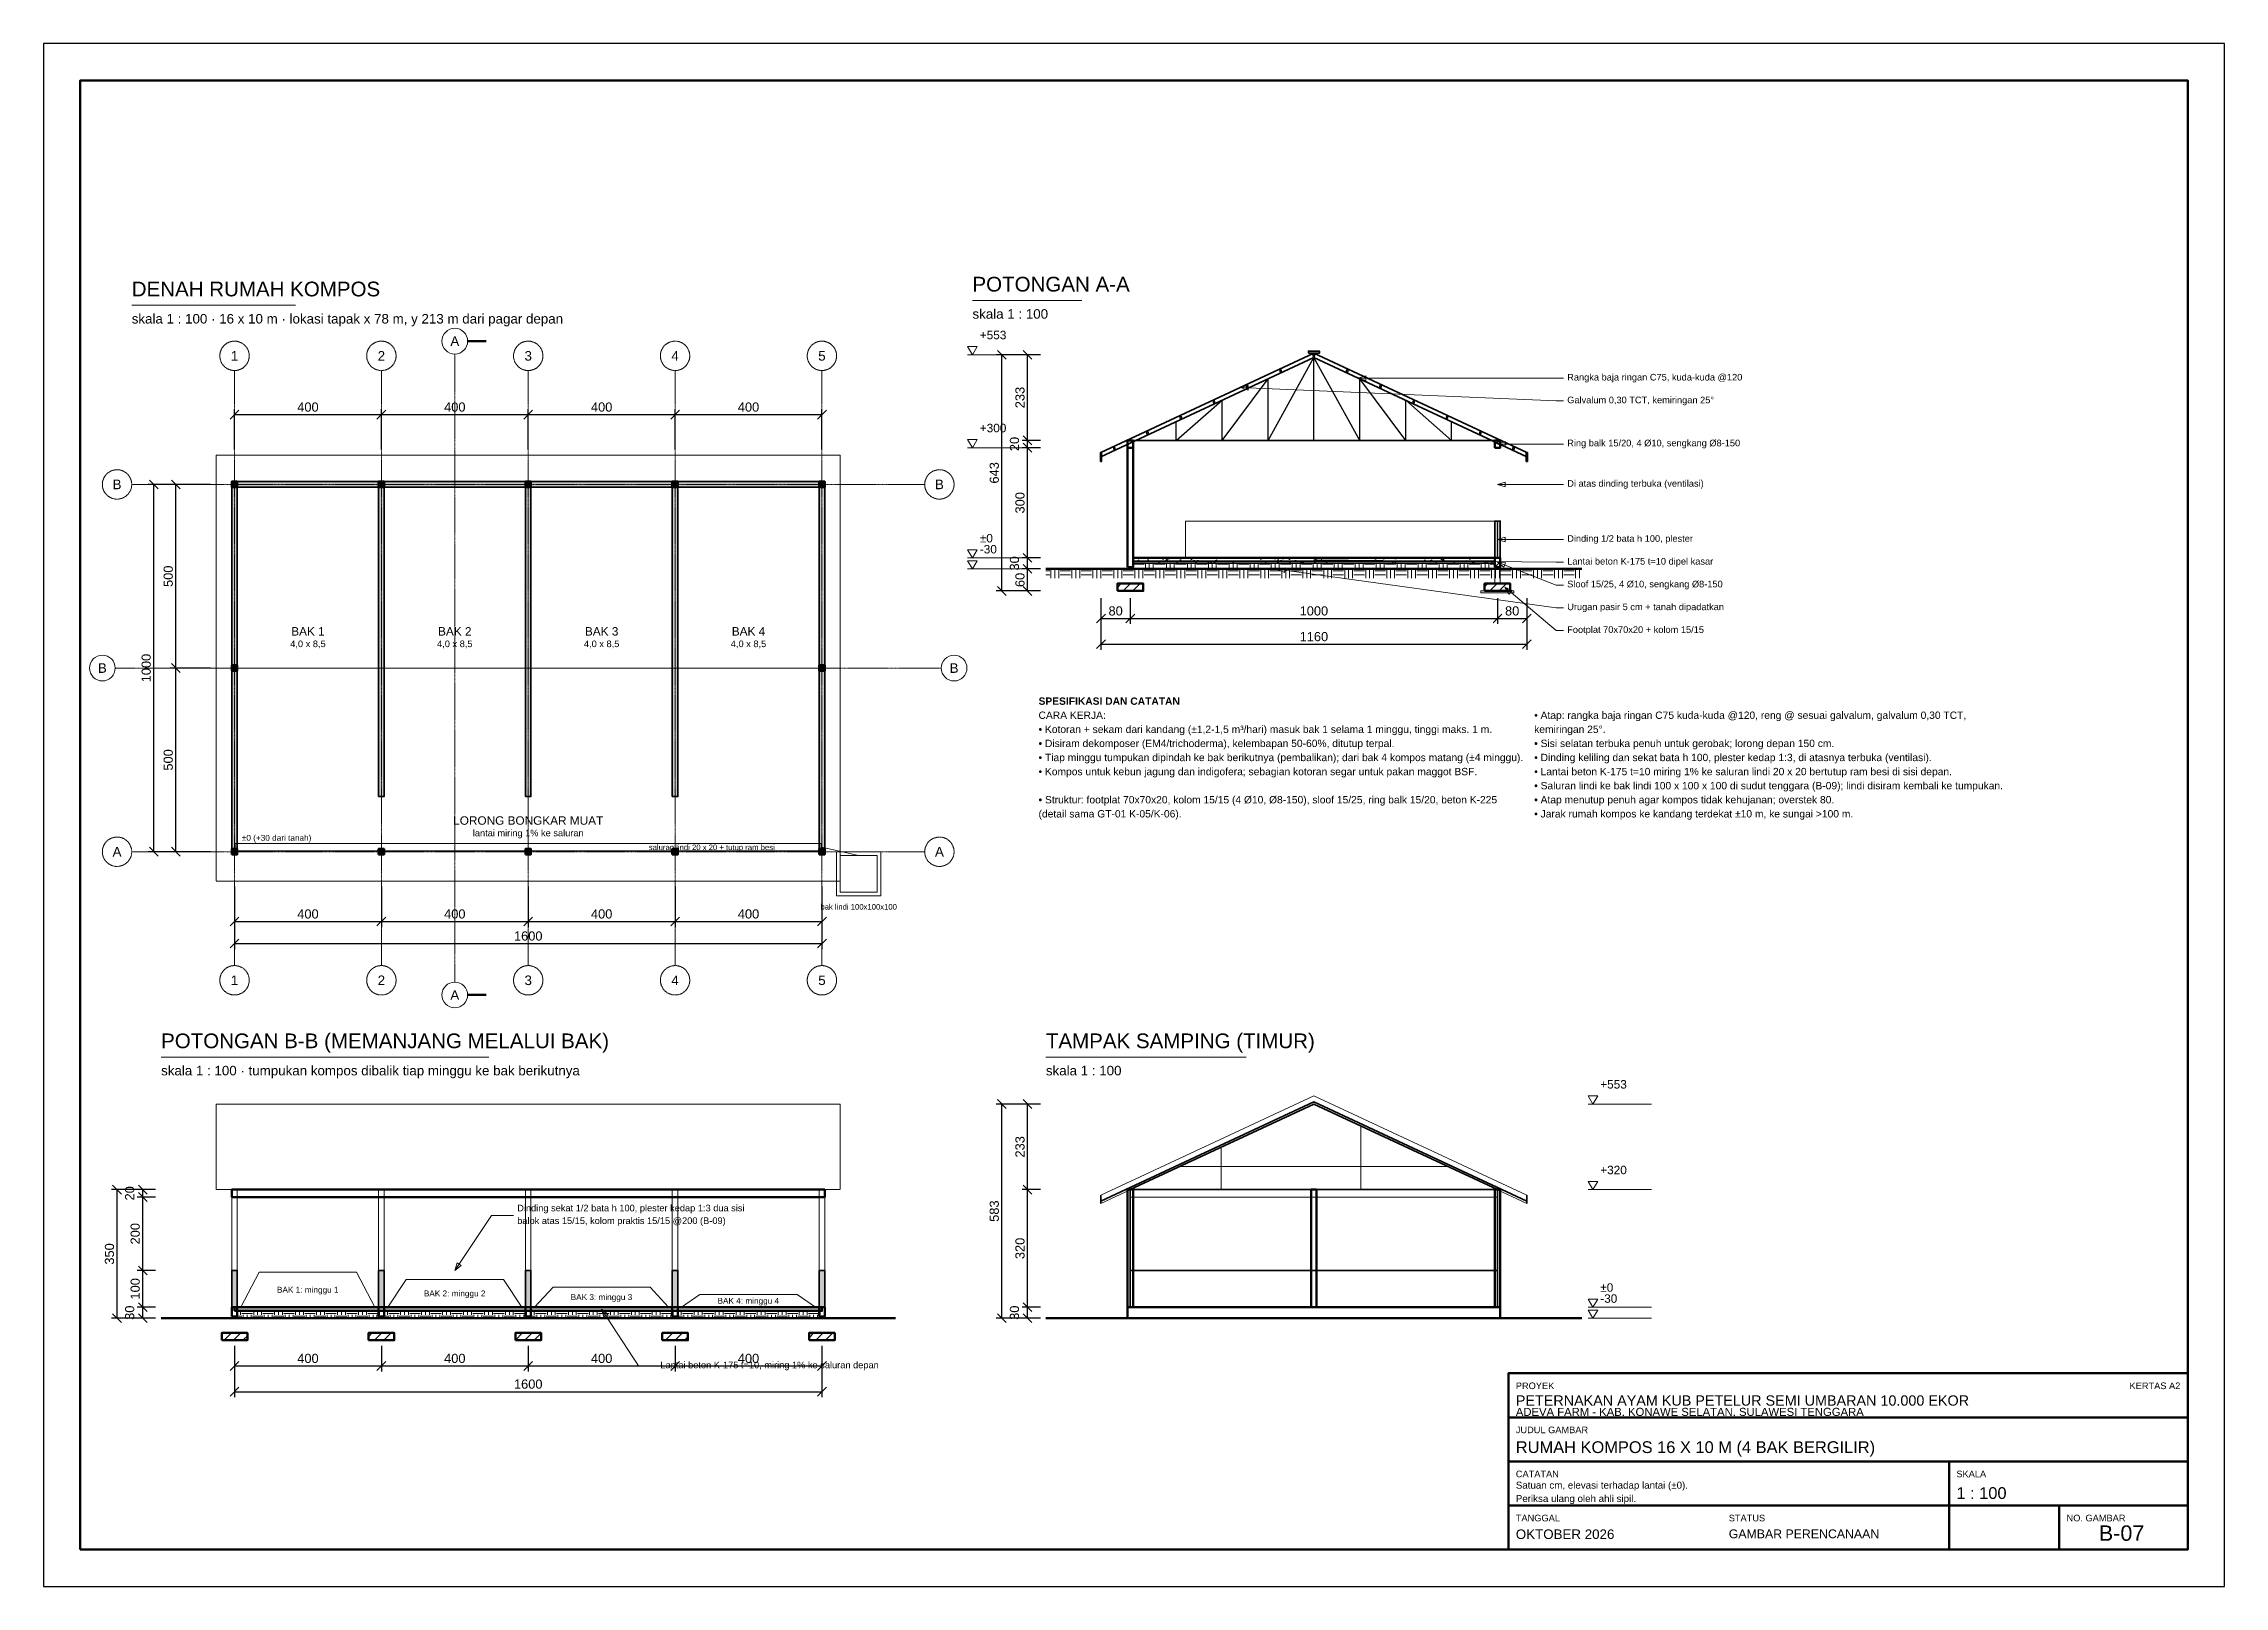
# Model space of a CAD drawing. Header units: centimetres. Extents: x 0 to 57986, y 0 to 4200.
# Drawn here: x 39465 to 45405, y 0 to 4200 of the extents above; entities that cross this region are included whole.
import ezdxf
from ezdxf.enums import TextEntityAlignment as Align

# ---------------------------------------------------------------- set-up
doc = ezdxf.new("R2010")
doc.units = ezdxf.units.CM
doc.linetypes.add('DASHDOT', pattern=[3.556, 2.54, -0.508, 0, -0.508])
doc.linetypes.add('DASHED', pattern=[1.524, 1.27, -0.254])
for name, color, linetype, lineweight in [('A-AIR', 5, 'CONTINUOUS', 18), ('A-ATAP', 5, 'CONTINUOUS', 35), ('A-BAJA', 6, 'CONTINUOUS', 25), ('A-DIM', 140, 'CONTINUOUS', 13), ('A-DINDING', 32, 'CONTINUOUS', 35), ('A-FRAME', 7, 'CONTINUOUS', 50), ('A-GRID', 1, 'DASHDOT', 13), ('A-HATCH', 8, 'CONTINUOUS', 9), ('A-PERABOT', 8, 'CONTINUOUS', 18), ('A-STRUKTUR', 7, 'CONTINUOUS', 50), ('A-TANAH', 34, 'CONTINUOUS', 18), ('A-TEKS', 7, 'CONTINUOUS', 18), ('A-TERSEMBUNYI', 8, 'DASHED', 13)]:
    doc.layers.add(name, color=color, linetype=linetype, lineweight=lineweight)
doc.styles.add('ARIAL', font='arial.ttf')
doc.dimstyles.new('D100', dxfattribs={"dimtxt": 25, "dimasz": 20, "dimexe": 15, "dimexo": 15, "dimgap": 8, "dimtad": 1, "dimdec": 0, "dimtxsty": 'ARIAL', "dimtsz": 12, "dimcen": 2.5, "dimclrd": 140, "dimclre": 140, "dimclrt": 250, "dimazin": 3, "dimtfac": 1, "dimtmove": 0, "dimatfit": 3})

msp = doc.modelspace()

# ---------------------------------------------------------------- texts
at = {"layer": 'A-TEKS', "style": 'ARIAL'}
for s, height, p in [('POTONGAN A-A', 40, (41995, 3513.15)), ('DENAH RUMAH KOMPOS', 40, (39705, 3500)), ('+553', 23, (42015, 3388.35)), ('+300', 23, (42015, 3135.2)), ('±0', 23, (42015, 2835.2)), ('-30', 23, (42015, 2805.2)), ('±0 (+30 dari tanah)', 16, (40005, 2025)), ('POTONGAN B-B (MEMANJANG MELALUI BAK)', 40, (39785, 1453.15)), ('TAMPAK SAMPING (TIMUR)', 40, (42195, 1453.15)), ('+553', 23, (43705, 1348.35)), ('+320', 23, (43705, 1115.2)), ('±0', 23, (43705, 795.2)), ('-30', 23, (43705, 765.2))]:
    msp.add_text(s, height=height, dxfattribs=at).set_placement(p, align=Align.BOTTOM_LEFT)
for s, height, p in [('skala 1 : 100 · 16 x 10 m · lokasi tapak x 78 m, y 213 m dari pagar depan', 26, (39705, 3464)), ('skala 1 : 100', 26, (41995, 3477.15)), ('skala 1 : 100 · tumpukan kompos dibalik tiap minggu ke bak berikutnya', 26, (39785, 1417.15)), ('skala 1 : 100', 26, (42195, 1417.15)), ('PROYEK', 18, (43475, 555)), ('ADEVA FARM - KAB. KONAWE SELATAN, SULAWESI TENGGARA', 22, (43475, 486)), ('PETERNAKAN AYAM KUB PETELUR SEMI UMBARAN 10.000 EKOR', 28, (43475, 520)), ('JUDUL GAMBAR', 18, (43475, 435)), ('RUMAH KOMPOS 16 X 10 M (4 BAK BERGILIR)', 32, (43475, 395)), ('CATATAN', 18, (43475, 315)), ('SKALA', 18, (44675, 315)), ('1 : 100', 32, (44675, 270)), ('TANGGAL', 18, (43475, 195)), ('STATUS', 18, (44055, 195)), ('NO. GAMBAR', 18, (44975, 195)), ('OKTOBER 2026', 26, (43475, 155)), ('GAMBAR PERENCANAAN', 24, (44055, 155))]:
    msp.add_text(s, height=height, dxfattribs=at).set_placement(p, align=Align.TOP_LEFT)
for s, height, p in [('A', 26, (40585, 3390)), ('1', 26, (39985, 3350)), ('2', 26, (40385, 3350)), ('3', 26, (40785, 3350)), ('4', 26, (41185, 3350)), ('5', 26, (41585, 3350)), ('B', 26, (39665, 3000)), ('B', 26, (41905, 3000)), ('4,0 x 8,5', 18, (40185, 2566)), ('BAK 1', 23, (40185, 2600)), ('4,0 x 8,5', 18, (40585, 2566)), ('BAK 2', 23, (40585, 2600)), ('4,0 x 8,5', 18, (40985, 2566)), ('BAK 3', 23, (40985, 2600)), ('4,0 x 8,5', 18, (41385, 2566)), ('BAK 4', 23, (41385, 2600)), ('B', 26, (39625, 2500)), ('B', 26, (41945, 2500)), ('LORONG BONGKAR MUAT', 23, (40785, 2085)), ('lantai miring 1% ke saluran', 18, (40785, 2051)), ('saluran lindi 20 x 20 + tutup ram besi', 15, (41285, 2012)), ('A', 26, (39665, 2000)), ('A', 26, (41905, 2000)), ('bak lindi 100x100x100', 15, (41685, 1850)), ('2', 26, (40385, 1650)), ('3', 26, (40785, 1650)), ('1', 26, (39985, 1650)), ('A', 26, (40585, 1610)), ('4', 26, (41185, 1650)), ('5', 26, (41585, 1650)), ('BAK 1: minggu 1', 16, (40184.5, 807.5)), ('BAK 2: minggu 2', 16, (40584.5, 797.5)), ('BAK 3: minggu 3', 16, (40984.5, 787.5)), ('BAK 4: minggu 4', 16, (41384.5, 777.5)), ('B-07', 42, (45125, 145))]:
    msp.add_text(s, height=height, dxfattribs=at).set_placement(p, align=Align.MIDDLE_CENTER)
msp.add_text('KERTAS A2', height=18, dxfattribs=at).set_placement((45285, 555), align=Align.TOP_RIGHT)
at = {"layer": 'A-TEKS', "line_spacing_factor": 1.15, "style": 'ARIAL'}
for s, insert, char_height, attachment_point in [('Rangka baja ringan C75, kuda-kuda @120', (43615, 3289.2), 18, 4), ('Galvalum 0,30 TCT, kemiringan 25°', (43615, 3227.2), 18, 4), ('Ring balk 15/20, 4 Ø10, sengkang Ø8-150', (43615, 3110), 18, 4), ('Di atas dinding terbuka (ventilasi)', (43615, 3000), 18, 4), ('Dinding 1/2 bata h 100, plester', (43615, 2850), 18, 4), ('Lantai beton K-175 t=10 dipel kasar', (43615, 2788), 18, 4), ('Sloof 15/25, 4 Ø10, sengkang Ø8-150', (43615, 2726), 18, 4), ('Urugan pasir 5 cm + tanah dipadatkan', (43615, 2664), 18, 4), ('Footplat 70x70x20 + kolom 15/15', (43615, 2602), 18, 4), ('Dinding sekat 1/2 bata h 100, plester kedap 1:3 dua sisi\\Pbalok atas 15/15, kolom praktis 15/15 @200 (B-09)', (40755, 1010), 18, 4), ('Lantai beton K-175 t=10, miring 1% ke saluran depan', (41145, 600), 18, 4), ('Satuan cm, elevasi terhadap lantai (±0).\\PPeriksa ulang oleh ahli sipil.', (43475, 285), 19, 1)]:
    msp.add_mtext(s, dxfattribs=dict(at, insert=insert, char_height=char_height, attachment_point=attachment_point))
at = {"layer": 'A-TEKS', "char_height": 20, "width": 1280, "attachment_point": 1, "line_spacing_factor": 1.15, "style": 'ARIAL'}
for s, insert in [('{\\fArial|b1;SPESIFIKASI DAN CATATAN}\\PCARA KERJA:\\P• Kotoran + sekam dari kandang (±1,2-1,5 m³/hari) masuk bak 1 selama 1 minggu, tinggi maks. 1 m.\\P• Disiram dekomposer (EM4/trichoderma), kelembapan 50-60%, ditutup terpal.\\P• Tiap minggu tumpukan dipindah ke bak berikutnya (pembalikan); dari bak 4 kompos matang (±4 minggu).\\P• Kompos untuk kebun jagung dan indigofera; sebagian kotoran segar untuk pakan maggot BSF.\\P\\P• Struktur: footplat 70x70x20, kolom 15/15 (4 Ø10, Ø8-150), sloof 15/25, ring balk 15/20, beton K-225 (detail sama GT-01 K-05/K-06).', (42175, 2420)), ('{\\fArial|b1;}\\P• Atap: rangka baja ringan C75 kuda-kuda @120, reng @ sesuai galvalum, galvalum 0,30 TCT, kemiringan 25°.\\P• Sisi selatan terbuka penuh untuk gerobak; lorong depan 150 cm.\\P• Dinding keliling dan sekat bata h 100, plester kedap 1:3, di atasnya terbuka (ventilasi).\\P• Lantai beton K-175 t=10 miring 1% ke saluran lindi 20 x 20 bertutup ram besi di sisi depan.\\P• Saluran lindi ke bak lindi 100 x 100 x 100 di sudut tenggara (B-09); lindi disiram kembali ke tumpukan.\\P• Atap menutup penuh agar kompos tidak kehujanan; overstek 80.\\P• Jarak rumah kompos ke kandang terdekat ±10 m, ke sungai >100 m.', (43525, 2420))]:
    msp.add_mtext(s, dxfattribs=dict(at, insert=insert))

# ---------------------------------------------------------------- dimensions: what is measured, and where the dimension line sits
at = {"layer": 'A-DIM'}
for base, p1, p2 in [((42075, 2710), (42195, 2710), (42195, 3353)), ((42145, 3120), (42195, 3120), (42195, 3353)), ((42145, 3100), (42195, 3100), (42195, 3120)), ((42145, 2800), (42195, 2800), (42195, 3100)), ((39765, 2000), (39935, 2000), (39935, 3000)), ((39825, 2500), (39935, 2500), (39935, 3000)), ((42145, 2770), (42195, 2770), (42195, 2800)), ((42145, 2710), (42195, 2710), (42195, 2770)), ((39825, 2000), (39935, 2000), (39935, 2500)), ((42075, 730), (42195, 730), (42195, 1313.15)), ((42145, 1080), (42195, 1080), (42195, 1313.15)), ((39665, 730), (39785, 730), (39785, 1080)), ((39735, 1060), (39785, 1060), (39785, 1080)), ((39735, 860), (39785, 860), (39785, 1060)), ((42145, 760), (42195, 760), (42195, 1080)), ((39735, 760), (39785, 760), (39785, 860)), ((39735, 730), (39785, 730), (39785, 760)), ((42145, 730), (42195, 730), (42195, 760))]:
    msp.add_linear_dim(base=base, p1=p1, p2=p2, angle=90, dimstyle='D100', dxfattribs=at).render()
for base, p1, p2 in [((39985, 3190), (39985, 3080), (40385, 3080)), ((40385, 3190), (40385, 3080), (40785, 3080)), ((40785, 3190), (40785, 3080), (41185, 3080)), ((41185, 3190), (41185, 3080), (41585, 3080)), ((42345, 2635), (42345, 2705), (42425, 2705)), ((42345, 2565), (42345, 2705), (43505, 2705)), ((42425, 2635), (42425, 2705), (43425, 2705)), ((43425, 2635), (43425, 2705), (43505, 2705)), ((39985, 1810), (39985, 1920), (40385, 1920)), ((39985, 1750), (39985, 1920), (41585, 1920)), ((40385, 1810), (40385, 1920), (40785, 1920)), ((40785, 1810), (40785, 1920), (41185, 1920)), ((41185, 1810), (41185, 1920), (41585, 1920)), ((39985, 600), (39985, 670), (40385, 670)), ((39985, 530), (39985, 670), (41585, 670)), ((40385, 600), (40385, 670), (40785, 670)), ((40785, 600), (40785, 670), (41185, 670)), ((41185, 600), (41185, 670), (41585, 670))]:
    msp.add_linear_dim(base=base, p1=p1, p2=p2, dimstyle='D100', dxfattribs=at).render()

# ---------------------------------------------------------------- hatches: boundary and pattern name
at = {"layer": 'A-HATCH'}
h = msp.add_hatch(dxfattribs=at)
h.set_pattern_fill('ANSI31', scale=5.7)
h.paths.add_polyline_path([(42417.5, 3100), (42432.5, 3100), (42432.5, 3120), (42417.5, 3120)])
h = msp.add_hatch(dxfattribs=at)
h.set_pattern_fill('ANSI31', scale=5.7)
h.paths.add_polyline_path([(43417.5, 3100), (43432.5, 3100), (43432.5, 3120), (43417.5, 3120)])
at = {"layer": 'A-HATCH', "true_color": 0xe2ceb6}
h = msp.add_hatch(color=8, dxfattribs=at)
h.dxf.hatch_style = 1
h.paths.add_polyline_path([(39977.5, 2992.5), (41592.5, 2992.5), (41592.5, 3007.5), (39977.5, 3007.5)])
h = msp.add_hatch(color=8, dxfattribs=at)
h.dxf.hatch_style = 1
h.paths.add_polyline_path([(39977.5, 1992.5), (39992.5, 1992.5), (39992.5, 3007.5), (39977.5, 3007.5)])
at = {"layer": 'A-HATCH'}
h = msp.add_hatch(color=8, dxfattribs=at)
h.dxf.hatch_style = 1
h.paths.add_polyline_path([(39977.5, 2992.5), (39992.5, 2992.5), (39992.5, 3007.5), (39977.5, 3007.5)])
h = msp.add_hatch(color=8, dxfattribs=at)
h.dxf.hatch_style = 1
h.paths.add_polyline_path([(40377.5, 2992.5), (40392.5, 2992.5), (40392.5, 3007.5), (40377.5, 3007.5)])
at = {"layer": 'A-HATCH', "true_color": 0xe2ceb6}
h = msp.add_hatch(color=8, dxfattribs=at)
h.dxf.hatch_style = 1
h.paths.add_polyline_path([(40377.5, 2150), (40392.5, 2150), (40392.5, 3000), (40377.5, 3000)])
at = {"layer": 'A-HATCH'}
h = msp.add_hatch(color=8, dxfattribs=at)
h.dxf.hatch_style = 1
h.paths.add_polyline_path([(40777.5, 2992.5), (40792.5, 2992.5), (40792.5, 3007.5), (40777.5, 3007.5)])
at = {"layer": 'A-HATCH', "true_color": 0xe2ceb6}
h = msp.add_hatch(color=8, dxfattribs=at)
h.dxf.hatch_style = 1
h.paths.add_polyline_path([(40777.5, 2150), (40792.5, 2150), (40792.5, 3000), (40777.5, 3000)])
at = {"layer": 'A-HATCH'}
h = msp.add_hatch(color=8, dxfattribs=at)
h.dxf.hatch_style = 1
h.paths.add_polyline_path([(41177.5, 2992.5), (41192.5, 2992.5), (41192.5, 3007.5), (41177.5, 3007.5)])
at = {"layer": 'A-HATCH', "true_color": 0xe2ceb6}
h = msp.add_hatch(color=8, dxfattribs=at)
h.dxf.hatch_style = 1
h.paths.add_polyline_path([(41177.5, 2150), (41192.5, 2150), (41192.5, 3000), (41177.5, 3000)])
h = msp.add_hatch(color=8, dxfattribs=at)
h.dxf.hatch_style = 1
h.paths.add_polyline_path([(41577.5, 1992.5), (41592.5, 1992.5), (41592.5, 3007.5), (41577.5, 3007.5)])
at = {"layer": 'A-HATCH'}
h = msp.add_hatch(color=8, dxfattribs=at)
h.dxf.hatch_style = 1
h.paths.add_polyline_path([(41577.5, 2992.5), (41592.5, 2992.5), (41592.5, 3007.5), (41577.5, 3007.5)])
at = {"layer": 'A-HATCH', "true_color": 0xe2ceb6}
h = msp.add_hatch(color=8, dxfattribs=at)
h.dxf.hatch_style = 1
h.paths.add_polyline_path([(43417.5, 2800), (43432.5, 2800), (43432.5, 2900), (43417.5, 2900)])
at = {"layer": 'A-HATCH'}
h = msp.add_hatch(dxfattribs=at)
h.set_pattern_fill('AR-CONC', scale=0.35)
h.paths.add_polyline_path([(42432.5, 2790), (43417.5, 2790), (43417.5, 2800), (42432.5, 2800)])
h = msp.add_hatch(dxfattribs=at)
h.set_pattern_fill('ANSI31', scale=5.7)
h.paths.add_polyline_path([(43417.5, 2775), (43432.5, 2775), (43432.5, 2800), (43417.5, 2800)])
h = msp.add_hatch(dxfattribs=at)
h.set_pattern_fill('EARTH', scale=4.5)
h.paths.add_polyline_path([(42195, 2745), (43655, 2745), (43655, 2770), (42195, 2770)])
h = msp.add_hatch(dxfattribs=at)
h.set_pattern_fill('AR-SAND', scale=0.5)
h.paths.add_polyline_path([(42432.5, 2785), (43417.5, 2785), (43417.5, 2790), (42432.5, 2790)])
h = msp.add_hatch(dxfattribs=at)
h.set_pattern_fill('EARTH', scale=4.5)
h.paths.add_polyline_path([(42432.5, 2770), (43417.5, 2770), (43417.5, 2785), (42432.5, 2785)])
h = msp.add_hatch(dxfattribs=at)
h.set_pattern_fill('ANSI31', scale=5.7)
h.paths.add_polyline_path([(42390, 2710), (42460, 2710), (42460, 2730), (42390, 2730)])
h = msp.add_hatch(dxfattribs=at)
h.set_pattern_fill('ANSI31', scale=5.7)
h.paths.add_polyline_path([(43390, 2710), (43460, 2710), (43460, 2730), (43390, 2730)])
h = msp.add_hatch(color=8, dxfattribs=at)
h.dxf.hatch_style = 1
h.paths.add_polyline_path([(39977.5, 2492.5), (39992.5, 2492.5), (39992.5, 2507.5), (39977.5, 2507.5)])
h = msp.add_hatch(color=8, dxfattribs=at)
h.dxf.hatch_style = 1
h.paths.add_polyline_path([(41577.5, 2492.5), (41592.5, 2492.5), (41592.5, 2507.5), (41577.5, 2507.5)])
h = msp.add_hatch(color=8, dxfattribs=at)
h.dxf.hatch_style = 1
h.paths.add_polyline_path([(39977.5, 1992.5), (39992.5, 1992.5), (39992.5, 2007.5), (39977.5, 2007.5)])
h = msp.add_hatch(color=8, dxfattribs=at)
h.dxf.hatch_style = 1
h.paths.add_polyline_path([(40377.5, 1992.5), (40392.5, 1992.5), (40392.5, 2007.5), (40377.5, 2007.5)])
h = msp.add_hatch(color=8, dxfattribs=at)
h.dxf.hatch_style = 1
h.paths.add_polyline_path([(40777.5, 1992.5), (40792.5, 1992.5), (40792.5, 2007.5), (40777.5, 2007.5)])
h = msp.add_hatch(color=8, dxfattribs=at)
h.dxf.hatch_style = 1
h.paths.add_polyline_path([(41177.5, 1992.5), (41192.5, 1992.5), (41192.5, 2007.5), (41177.5, 2007.5)])
h = msp.add_hatch(color=8, dxfattribs=at)
h.dxf.hatch_style = 1
h.paths.add_polyline_path([(41577.5, 1992.5), (41592.5, 1992.5), (41592.5, 2007.5), (41577.5, 2007.5)])
h = msp.add_hatch(dxfattribs=at)
h.set_pattern_fill('NET', scale=120)
h.paths.add_polyline_path([(42425, 1080), (42925, 1313.15), (43425, 1080)])
at = {"layer": 'A-HATCH', "true_color": 0xe2ceb6}
h = msp.add_hatch(color=8, dxfattribs=at)
h.dxf.hatch_style = 1
h.paths.add_polyline_path([(39977.5, 760), (39992.5, 760), (39992.5, 860), (39977.5, 860)])
h = msp.add_hatch(color=8, dxfattribs=at)
h.dxf.hatch_style = 1
h.paths.add_polyline_path([(40377.5, 760), (40392.5, 760), (40392.5, 860), (40377.5, 860)])
h = msp.add_hatch(color=8, dxfattribs=at)
h.dxf.hatch_style = 1
h.paths.add_polyline_path([(40777.5, 760), (40792.5, 760), (40792.5, 860), (40777.5, 860)])
h = msp.add_hatch(color=8, dxfattribs=at)
h.dxf.hatch_style = 1
h.paths.add_polyline_path([(41177.5, 760), (41192.5, 760), (41192.5, 860), (41177.5, 860)])
h = msp.add_hatch(color=8, dxfattribs=at)
h.dxf.hatch_style = 1
h.paths.add_polyline_path([(41577.5, 760), (41592.5, 760), (41592.5, 860), (41577.5, 860)])
at = {"layer": 'A-HATCH'}
h = msp.add_hatch(dxfattribs=at)
h.set_pattern_fill('AR-CONC', scale=0.35)
h.paths.add_polyline_path([(39985, 750), (41585, 750), (41585, 760), (39985, 760)])
h = msp.add_hatch(dxfattribs=at)
h.set_pattern_fill('EARTH', scale=4.5)
h.paths.add_polyline_path([(39985, 730), (41585, 730), (41585, 750), (39985, 750)])
h = msp.add_hatch(dxfattribs=at)
h.set_pattern_fill('ANSI31', scale=5.7)
h.paths.add_polyline_path([(39950, 670), (40020, 670), (40020, 690), (39950, 690)])
h = msp.add_hatch(dxfattribs=at)
h.set_pattern_fill('ANSI31', scale=5.7)
h.paths.add_polyline_path([(40350, 670), (40420, 670), (40420, 690), (40350, 690)])
h = msp.add_hatch(dxfattribs=at)
h.set_pattern_fill('ANSI31', scale=5.7)
h.paths.add_polyline_path([(40750, 670), (40820, 670), (40820, 690), (40750, 690)])
h = msp.add_hatch(dxfattribs=at)
h.set_pattern_fill('ANSI31', scale=5.7)
h.paths.add_polyline_path([(41150, 670), (41220, 670), (41220, 690), (41150, 690)])
h = msp.add_hatch(dxfattribs=at)
h.set_pattern_fill('ANSI31', scale=5.7)
h.paths.add_polyline_path([(41550, 670), (41620, 670), (41620, 690), (41550, 690)])

# ---------------------------------------------------------------- linework, layer by layer
at = {"layer": 'A-AIR'}
msp.add_line((41585, 2012), (41685, 1990), dxfattribs=at)
for points in [[(39987, 2002), (41583, 2002), (41583, 2022), (39987, 2022)], [(41625, 1880), (41745, 1880), (41745, 2000), (41625, 2000)], [(41635, 1890), (41735, 1890), (41735, 1990), (41635, 1990)]]:
    msp.add_lwpolyline(points, close=True, dxfattribs=at)
at = {"layer": 'A-ATAP'}
for p, q in [((42345, 1042.7), (42345, 1064.7)), ((43505, 1042.7), (43505, 1064.7))]:
    msp.add_line(p, q, dxfattribs=at)
at = {"layer": 'A-ATAP', "lineweight": 35}
for points in [[(42345, 3086.7), (42925, 3357.15), (43505, 3086.7)], [(42345, 1048.7), (42925, 1319.15), (43505, 1048.7)]]:
    msp.add_lwpolyline(points, dxfattribs=at)
at = {"layer": 'A-ATAP'}
for points in [[(42910, 3357.15), (42940, 3357.15), (42940, 3363.15), (42910, 3363.15)], [(42343.5, 3062.7), (42346.5, 3062.7), (42346.5, 3086.7), (42343.5, 3086.7)], [(43503.5, 3062.7), (43506.5, 3062.7), (43506.5, 3086.7), (43503.5, 3086.7)]]:
    msp.add_lwpolyline(points, close=True, dxfattribs=at)
at = {"layer": 'A-ATAP', "lineweight": 18}
for points in [[(42345, 1064.7), (42925, 1335.15), (43505, 1064.7)], [(42345, 1042.7), (42925, 1313.15), (43505, 1042.7)]]:
    msp.add_lwpolyline(points, dxfattribs=at)
at = {"layer": 'A-BAJA'}
for p, q in [((42800, 3120), (42925, 3345.65)), ((42925, 3120), (42925, 3345.65)), ((43050, 3120), (42925, 3345.65)), ((42675, 3120), (42800, 3287.37)), ((42800, 3120), (42800, 3287.37)), ((43050, 3120), (43050, 3287.37)), ((43175, 3120), (43050, 3287.37)), ((42550, 3120), (42675, 3229.08)), ((42675, 3120), (42675, 3229.08)), ((43175, 3120), (43175, 3229.08)), ((43300, 3120), (43175, 3229.08)), ((42550, 3120), (42550, 3170.79)), ((43300, 3120), (43300, 3170.79))]:
    msp.add_line(p, q, dxfattribs=at)
at = {"layer": 'A-BAJA', "lineweight": 35}
msp.add_line((42425, 3120), (43425, 3120), dxfattribs=at)
msp.add_lwpolyline([(42345, 3075.2), (42925, 3345.65), (43505, 3075.2)], dxfattribs=at)
at = {"layer": 'A-BAJA'}
for points in [[(42922.5, 3349.15), (42927.5, 3349.15), (42927.5, 3353.15), (42922.5, 3353.15)], [(42922.5, 3349.15), (42927.5, 3349.15), (42927.5, 3353.15), (42922.5, 3353.15)], [(42741.24, 3264.63), (42746.24, 3264.63), (42746.24, 3268.63), (42741.24, 3268.63)], [(42831.87, 3306.89), (42836.87, 3306.89), (42836.87, 3310.89), (42831.87, 3310.89)], [(43013.13, 3306.89), (43018.13, 3306.89), (43018.13, 3310.89), (43013.13, 3310.89)], [(43103.76, 3264.63), (43108.76, 3264.63), (43108.76, 3268.63), (43103.76, 3268.63)], [(42650.61, 3222.37), (42655.61, 3222.37), (42655.61, 3226.37), (42650.61, 3226.37)], [(43194.39, 3222.37), (43199.39, 3222.37), (43199.39, 3226.37), (43194.39, 3226.37)], [(42559.98, 3180.11), (42564.98, 3180.11), (42564.98, 3184.11), (42559.98, 3184.11)], [(43285.02, 3180.11), (43290.02, 3180.11), (43290.02, 3184.11), (43285.02, 3184.11)], [(42378.72, 3095.58), (42383.72, 3095.58), (42383.72, 3099.58), (42378.72, 3099.58)], [(42469.35, 3137.84), (42474.35, 3137.84), (42474.35, 3141.84), (42469.35, 3141.84)], [(43375.65, 3137.84), (43380.65, 3137.84), (43380.65, 3141.84), (43375.65, 3141.84)], [(43466.28, 3095.58), (43471.28, 3095.58), (43471.28, 3099.58), (43466.28, 3099.58)]]:
    msp.add_lwpolyline(points, close=True, dxfattribs=at)
at = {"layer": 'A-DIM'}
for p, q in [((41981.8, 3353.15), (42155, 3353.15)), ((41981.8, 3100), (42155, 3100)), ((41981.8, 2800), (42155, 2800)), ((41981.8, 2770), (42155, 2770)), ((43671.8, 1313.15), (43845, 1313.15)), ((43671.8, 1080), (43845, 1080)), ((43671.8, 760), (43845, 760)), ((43671.8, 730), (43845, 730))]:
    msp.add_line(p, q, dxfattribs=at)
for points in [[(41995, 3353.15), (41981.8, 3375.15), (42008.2, 3375.15)], [(42725, 3263.89), (42745.72, 3256.5), (42746.28, 3269.49)], [(43045, 3289.2), (43066.02, 3282.7), (43066.02, 3295.7)], [(41995, 3100), (41981.8, 3122), (42008.2, 3122)], [(43425, 3110), (43446.02, 3103.5), (43446.02, 3116.5)], [(43425, 3000), (43446.02, 2993.5), (43446.02, 3006.5)], [(43425, 2850), (43446.02, 2843.5), (43446.02, 2856.5)], [(41995, 2800), (41981.8, 2822), (42008.2, 2822)], [(41995, 2770), (41981.8, 2792), (42008.2, 2792)], [(42925, 2795), (42945.95, 2788.28), (42946.09, 2801.28)], [(42825, 2769.5), (42844.92, 2760.17), (42846.71, 2773.05)], [(43425, 2788), (43442.25, 2774.34), (43446.95, 2786.47)], [(43445, 2720), (43456.88, 2701.48), (43465.26, 2711.43)], [(43685, 1313.15), (43671.8, 1335.15), (43698.2, 1335.15)], [(43685, 1080), (43671.8, 1102), (43698.2, 1102)], [(40585, 860), (40602.07, 873.88), (40591.25, 881.09)], [(43685, 760), (43671.8, 782), (43698.2, 782)], [(40985, 755), (40990.93, 733.81), (41001.86, 740.86)], [(43685, 730), (43671.8, 752), (43698.2, 752)]]:
    msp.add_lwpolyline(points, close=True, dxfattribs=at)
for points in [[(43045, 3289.2), (43585, 3289.2), (43605, 3289.2)], [(42725, 3263.89), (43585, 3227.2), (43605, 3227.2)], [(43425, 3110), (43585, 3110), (43605, 3110)], [(43425, 3000), (43585, 3000), (43605, 3000)], [(42925, 2795), (43585, 2788), (43605, 2788)], [(43425, 2850), (43585, 2850), (43605, 2850)], [(42825, 2769.5), (43585, 2664), (43605, 2664)], [(43425, 2788), (43585, 2726), (43605, 2726)], [(43445, 2720), (43585, 2602), (43605, 2602)], [(40585, 860), (40685, 1010), (40745, 1010)], [(40985, 755), (41085, 600), (41135, 600)]]:
    msp.add_lwpolyline(points, dxfattribs=at)
at = {"layer": 'A-DINDING'}
msp.add_line((42425, 860), (43425, 860), dxfattribs=at)
for points in [[(39977.5, 2992.5), (41592.5, 2992.5), (41592.5, 3007.5), (39977.5, 3007.5)], [(39977.5, 1992.5), (39992.5, 1992.5), (39992.5, 3007.5), (39977.5, 3007.5)], [(40377.5, 2150), (40392.5, 2150), (40392.5, 3000), (40377.5, 3000)], [(40777.5, 2150), (40792.5, 2150), (40792.5, 3000), (40777.5, 3000)], [(41177.5, 2150), (41192.5, 2150), (41192.5, 3000), (41177.5, 3000)], [(41577.5, 1992.5), (41592.5, 1992.5), (41592.5, 3007.5), (41577.5, 3007.5)], [(43417.5, 2800), (43432.5, 2800), (43432.5, 2900), (43417.5, 2900)], [(42425, 1080), (42925, 1313.15), (43425, 1080)], [(39977.5, 760), (39992.5, 760), (39992.5, 860), (39977.5, 860)], [(40377.5, 760), (40392.5, 760), (40392.5, 860), (40377.5, 860)], [(40777.5, 760), (40792.5, 760), (40792.5, 860), (40777.5, 860)], [(41177.5, 760), (41192.5, 760), (41192.5, 860), (41177.5, 860)], [(41577.5, 760), (41592.5, 760), (41592.5, 860), (41577.5, 860)]]:
    msp.add_lwpolyline(points, close=True, dxfattribs=at)
msp.add_lwpolyline([(42425, 1080), (42425, 760), (43425, 760), (43425, 1080)], dxfattribs=at)
at = {"layer": 'A-FRAME'}
for p, q in [((43455, 460), (45305, 460)), ((43455, 340), (45305, 340)), ((44655, 100), (44655, 340)), ((43455, 220), (45305, 220)), ((44955, 100), (44955, 220))]:
    msp.add_line(p, q, dxfattribs=at)
at = {"layer": 'A-FRAME', "lineweight": 25}
msp.add_lwpolyline([(39465, 0), (45405, 0), (45405, 4200), (39465, 4200)], close=True, dxfattribs=at)
at = {"layer": 'A-FRAME'}
for points in [[(39565, 100), (45305, 100), (45305, 4100), (39565, 4100)], [(43455, 100), (45305, 100), (45305, 580), (43455, 580)]]:
    msp.add_lwpolyline(points, close=True, dxfattribs=at)
at = {"layer": 'A-GRID'}
for p, q in [((40585, 1645), (40585, 3355)), ((39985, 1690), (39985, 3310)), ((40385, 1690), (40385, 3310)), ((40785, 1690), (40785, 3310)), ((41185, 1690), (41185, 3310)), ((41585, 1690), (41585, 3310)), ((39705, 3000), (41865, 3000)), ((39660, 2500), (41910, 2500)), ((39705, 2000), (41865, 2000))]:
    msp.add_line(p, q, dxfattribs=at)
for centre in [(39985, 3350), (40385, 3350), (40785, 3350), (41185, 3350), (41585, 3350), (39665, 3000), (41905, 3000), (39665, 2000), (41905, 2000), (39985, 1650), (40385, 1650), (40785, 1650), (41185, 1650), (41585, 1650)]:
    msp.add_circle(centre, 40, dxfattribs=at)
at = {"layer": 'A-HATCH'}
for points in [[(42432.5, 2785), (43417.5, 2785), (43417.5, 2790), (42432.5, 2790)], [(43380, 2705), (43470, 2705), (43470, 2710), (43380, 2710)]]:
    msp.add_lwpolyline(points, close=True, dxfattribs=at)
at = {"layer": 'A-PERABOT'}
msp.add_line((42425, 1060), (43425, 1060), dxfattribs=at)
msp.add_lwpolyline([(42575, 2800), (43425, 2800), (43425, 2900), (42575, 2900)], close=True, dxfattribs=at)
msp.add_lwpolyline([(42575, 2800), (43425, 2800), (43425, 2900), (42575, 2900)], close=True, dxfattribs=at)
for points in [[(40002.5, 760), (40052.5, 855), (40317.5, 855), (40367.5, 760)], [(40402.5, 760), (40452.5, 835), (40717.5, 835), (40767.5, 760)], [(40802.5, 760), (40852.5, 815), (41117.5, 815), (41167.5, 760)], [(41202.5, 760), (41252.5, 795), (41517.5, 795), (41567.5, 760)]]:
    msp.add_lwpolyline(points, dxfattribs=at)
at = {"layer": 'A-STRUKTUR'}
for points in [[(42417.5, 2775), (42432.5, 2775), (42432.5, 3120), (42417.5, 3120)], [(42417.5, 3100), (42432.5, 3100), (42432.5, 3120), (42417.5, 3120)], [(43417.5, 3100), (43432.5, 3100), (43432.5, 3120), (43417.5, 3120)], [(39977.5, 2992.5), (39992.5, 2992.5), (39992.5, 3007.5), (39977.5, 3007.5)], [(40377.5, 2992.5), (40392.5, 2992.5), (40392.5, 3007.5), (40377.5, 3007.5)], [(40777.5, 2992.5), (40792.5, 2992.5), (40792.5, 3007.5), (40777.5, 3007.5)], [(41177.5, 2992.5), (41192.5, 2992.5), (41192.5, 3007.5), (41177.5, 3007.5)], [(41577.5, 2992.5), (41592.5, 2992.5), (41592.5, 3007.5), (41577.5, 3007.5)], [(42432.5, 2790), (43417.5, 2790), (43417.5, 2800), (42432.5, 2800)], [(43417.5, 2775), (43432.5, 2775), (43432.5, 2800), (43417.5, 2800)], [(42390, 2710), (42460, 2710), (42460, 2730), (42390, 2730)], [(43390, 2710), (43460, 2710), (43460, 2730), (43390, 2730)], [(39977.5, 2492.5), (39992.5, 2492.5), (39992.5, 2507.5), (39977.5, 2507.5)], [(41577.5, 2492.5), (41592.5, 2492.5), (41592.5, 2507.5), (41577.5, 2507.5)], [(39977.5, 1992.5), (39992.5, 1992.5), (39992.5, 2007.5), (39977.5, 2007.5)], [(40377.5, 1992.5), (40392.5, 1992.5), (40392.5, 2007.5), (40377.5, 2007.5)], [(40777.5, 1992.5), (40792.5, 1992.5), (40792.5, 2007.5), (40777.5, 2007.5)], [(41177.5, 1992.5), (41192.5, 1992.5), (41192.5, 2007.5), (41177.5, 2007.5)], [(41577.5, 1992.5), (41592.5, 1992.5), (41592.5, 2007.5), (41577.5, 2007.5)], [(39977.5, 1060), (41592.5, 1060), (41592.5, 1080), (39977.5, 1080)], [(42417.5, 760), (42432.5, 760), (42432.5, 1080), (42417.5, 1080)], [(42917.5, 760), (42932.5, 760), (42932.5, 1080), (42917.5, 1080)], [(43417.5, 760), (43432.5, 760), (43432.5, 1080), (43417.5, 1080)], [(39977.5, 735), (39992.5, 735), (39992.5, 760), (39977.5, 760)], [(39985, 750), (41585, 750), (41585, 760), (39985, 760)], [(40377.5, 735), (40392.5, 735), (40392.5, 760), (40377.5, 760)], [(40777.5, 735), (40792.5, 735), (40792.5, 760), (40777.5, 760)], [(41177.5, 735), (41192.5, 735), (41192.5, 760), (41177.5, 760)], [(41577.5, 735), (41592.5, 735), (41592.5, 760), (41577.5, 760)], [(42417.5, 730), (43432.5, 730), (43432.5, 760), (42417.5, 760)], [(39950, 670), (40020, 670), (40020, 690), (39950, 690)], [(40350, 670), (40420, 670), (40420, 690), (40350, 690)], [(40750, 670), (40820, 670), (40820, 690), (40750, 690)], [(41150, 670), (41220, 670), (41220, 690), (41150, 690)], [(41550, 670), (41620, 670), (41620, 690), (41550, 690)]]:
    msp.add_lwpolyline(points, close=True, dxfattribs=at)
at = {"layer": 'A-TANAH', "lineweight": 50}
for p, q in [((42195, 2770), (43655, 2770)), ((39785, 730), (41785, 730)), ((42195, 730), (43655, 730))]:
    msp.add_line(p, q, dxfattribs=at)
at = {"layer": 'A-TEKS'}
for p, q in [((39705, 3488), (40151.4, 3488)), ((41995, 3501.15), (42292.6, 3501.15)), ((39785, 1441.15), (40677.8, 1441.15)), ((42195, 1441.15), (42740.6, 1441.15))]:
    msp.add_line(p, q, dxfattribs=at)
at = {"layer": 'A-TEKS', "lineweight": 50}
for points in [[(40620, 3390), (40670, 3390)], [(40620, 1610), (40670, 1610)]]:
    msp.add_lwpolyline(points, dxfattribs=at)
at = {"layer": 'A-TEKS'}
for centre in [(40585, 3390), (39625, 2500), (41945, 2500), (40585, 1610)]:
    msp.add_circle(centre, 35, dxfattribs=at)
at = {"layer": 'A-TERSEMBUNYI'}
msp.add_line((39935, 2500), (41635, 2500), dxfattribs=at)
for points in [[(39935, 1920), (41635, 1920), (41635, 3080), (39935, 3080)], [(43417.5, 2730), (43432.5, 2730), (43432.5, 2775), (43417.5, 2775)], [(39935, 1080), (41635, 1080), (41635, 1313.15), (39935, 1313.15)], [(39977.5, 860), (39992.5, 860), (39992.5, 1080), (39977.5, 1080)], [(40377.5, 860), (40392.5, 860), (40392.5, 1080), (40377.5, 1080)], [(40777.5, 860), (40792.5, 860), (40792.5, 1080), (40777.5, 1080)], [(41177.5, 860), (41192.5, 860), (41192.5, 1080), (41177.5, 1080)], [(41577.5, 860), (41592.5, 860), (41592.5, 1080), (41577.5, 1080)]]:
    msp.add_lwpolyline(points, close=True, dxfattribs=at)

msp.set_redraw_order([(e.dxf.handle, doc.entitydb.next_handle()) for e in msp.query("TEXT MTEXT ATTDEF DIMENSION ARC_DIMENSION")])  # texts and dimensions are drawn at this point

doc.saveas('drawing.dxf')
